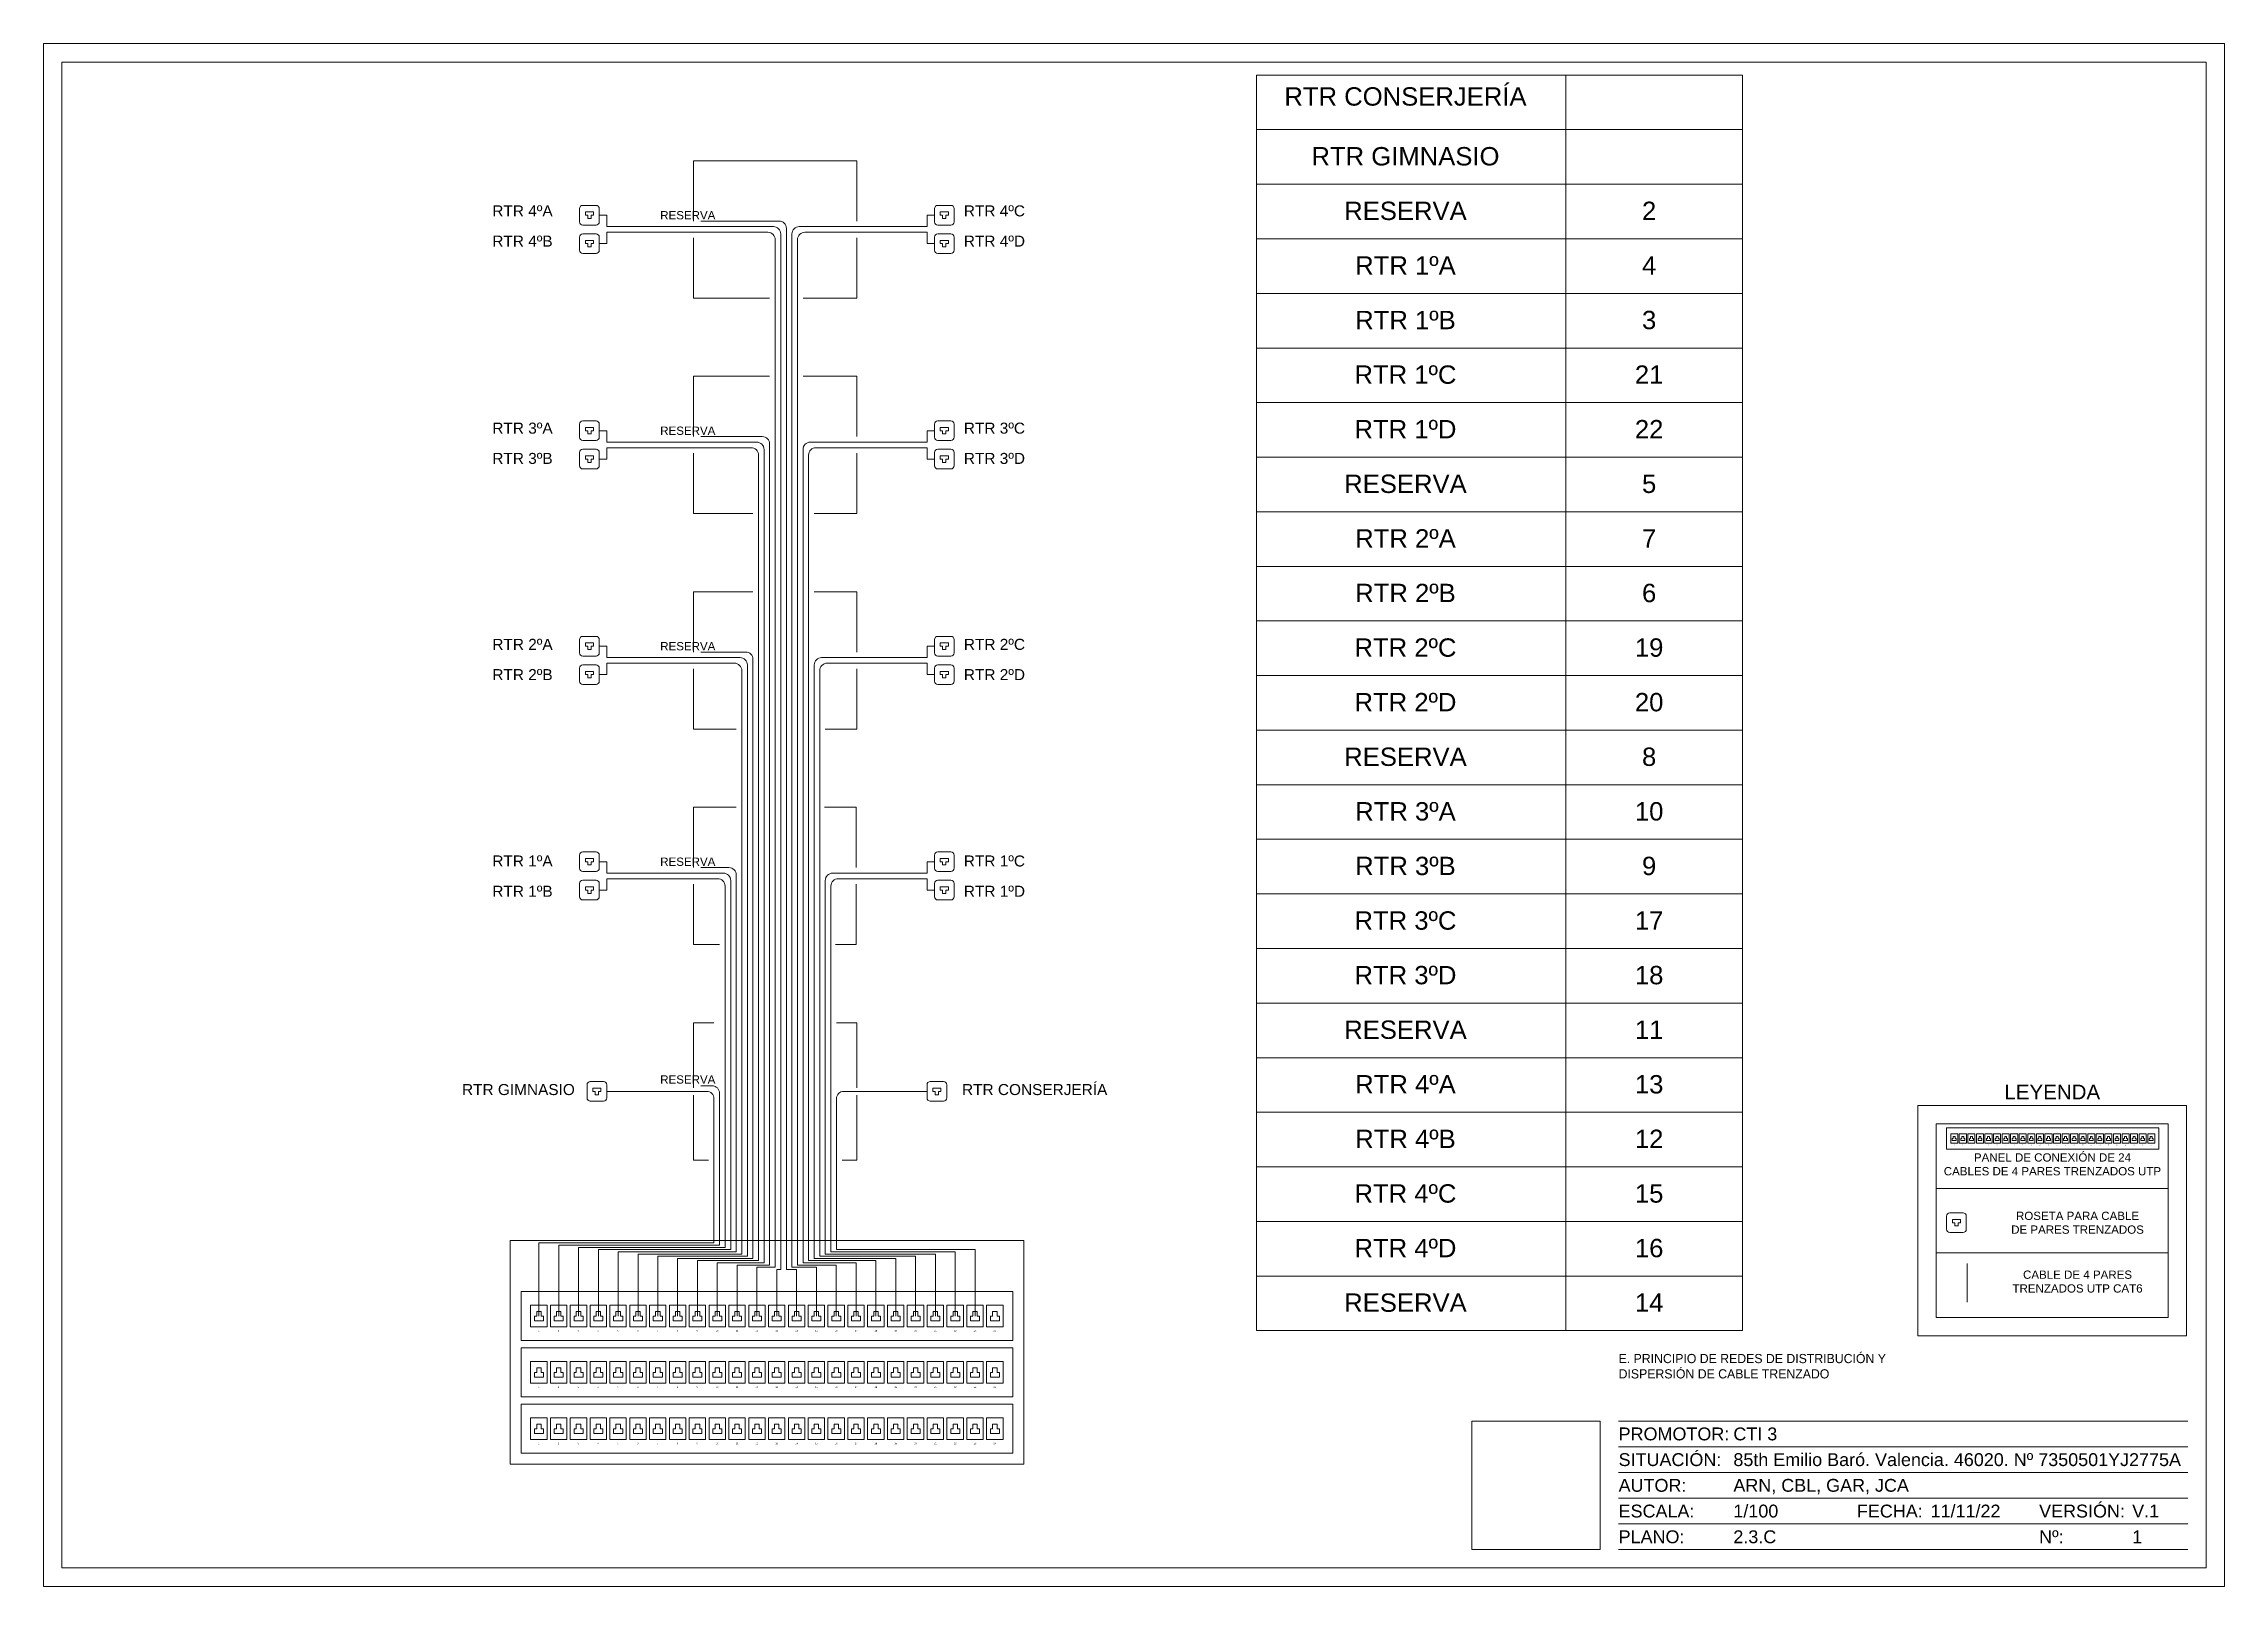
# Model space of a CAD drawing. Header units: metres. Extents: x -2 to 3328848, y -2 to 2725060.
# Drawn here: x 1664249 to 1664843, y 1362422 to 1362842 of the extents above; entities that cross this region are included whole.
import ezdxf
from ezdxf.enums import TextEntityAlignment as Align

# ---------------------------------------------------------------- set-up
doc = ezdxf.new("R2018")
doc.units = ezdxf.units.M
doc.layers.get('0').update_dxf_attribs({"color": 253, "lineweight": 0})
doc.layers.add('CAJETIN', color=7, linetype='Continuous', lineweight=0, true_color=0x000000)
for name, color, linetype, lineweight in [('ICT_INTERNA', 170, 'Continuous', 0), ('ICT_TEXTS', 210, 'Continuous', 0), ('ICT_TOMAS', 1, 'Continuous', 0)]:
    doc.layers.add(name, color=color, linetype=linetype, lineweight=lineweight)
doc.styles.add('COTA', font='arial.ttf', dxfattribs={"height": 1})
doc.styles.get("Standard").update_dxf_attribs({"font": 'arial.ttf'})
picture_1 = doc.add_image_def('image1.png', size_in_pixel=(477, 477))

# ---------------------------------------------------------------- blocks, each defined once
blk = doc.blocks.new('*U96')
for p, q in [((-10, 45), (-165, 45)), ((-10, 38), (-165, 38)), ((-10, 31), (-165, 31)), ((-10, 24), (-165, 24)), ((-10, 17), (-165, 17)), ((-10, 10), (-165, 10))]:
    blk.add_line(p, q)
for points in [[(-594, 0), (0, 0), (0, 420), (-594, 420)], [(-589, 5), (-5, 5), (-5, 415), (-589, 415)], [(-170, 45), (-205, 45), (-205, 10), (-170, 10)]]:
    blk.add_lwpolyline(points, close=True)
for s, p in [('PROMOTOR:', (-165, 41.5)), ('SITUACIÓN:', (-165, 34.5)), ('AUTOR:', (-165, 27.5)), ('ESCALA:', (-165, 20.5)), ('FECHA:', (-100.09, 20.5)), ('VERSIÓN:', (-50.46, 20.5)), ('PLANO:', (-165, 13.5)), ('Nº:', (-50.46, 13.5))]:
    blk.add_text(s, height=3.5).set_placement(p, align=Align.MIDDLE_LEFT)
at = {"lineweight": 30, "flags": 104}
blk.add_attdef('NOMBRE_PROYECTO', text='', height=5, dxfattribs=at).set_placement((-165, 63.27), align=Align.TOP_LEFT)
for tag, p in [('PROMOTOR', (-133.74, 41.5)), ('SITUACION', (-133.74, 34.5)), ('AUTOR', (-133.74, 27.5)), ('1/X', (-133.74, 20.5)), ('XX/XX/XXXX', (-80.02, 20.5)), ('V.X', (-25.12, 20.5)), ('NOMBRE_PLANO', (-133.74, 13.5)), ('X', (-25.12, 13.48))]:
    blk.add_attdef(tag, text='', height=3.5).set_placement(p, align=Align.MIDDLE_LEFT)
blk = doc.blocks.new('caratula_533153')
at = {"linetype": 'Continuous'}
for s, p in [('1', (5.4, -26.8)), ('2', (23.4, -26.8)), ('3', (41.4, -26.8)), ('4', (59.4, -26.8)), ('5', (77.4, -26.8)), ('6', (95.4, -26.8)), ('7', (113.4, -26.8)), ('8', (131.4, -26.8)), ('9', (149.4, -26.8)), ('10', (167, -26.8)), ('11', (185, -26.8)), ('12', (203, -26.8)), ('13', (221, -26.8)), ('14', (239, -26.8)), ('15', (257, -26.8)), ('16', (275, -26.8)), ('17', (293, -26.8)), ('18', (311, -26.8)), ('19', (329, -26.8)), ('20', (347, -26.8)), ('21', (365, -26.8)), ('22', (383, -26.8)), ('23', (401, -26.8)), ('24', (419, -26.8))]:
    blk.add_text(s, height=1.5, dxfattribs=at).set_placement(p)
blk = doc.blocks.new('PANEL-RJ45')
for p, q in [((29.7, 22.2), (31.8, 22.2)), ((29.7, 18.1), (29.7, 22.2)), ((31.8, 26.3), (35.8, 26.3)), ((31.8, 26.3), (31.8, 22.2)), ((35.8, 26.3), (35.8, 22.2)), ((35.8, 22.2), (37.9, 22.2)), ((37.9, 22.2), (37.9, 18.1)), ((47.7, 22.2), (49.8, 22.2)), ((47.7, 18.1), (47.7, 22.2)), ((49.8, 26.3), (53.8, 26.3)), ((49.8, 26.3), (49.8, 22.2)), ((53.8, 26.3), (53.8, 22.2)), ((53.8, 22.2), (55.9, 22.2)), ((55.9, 22.2), (55.9, 18.1)), ((65.7, 22.2), (67.8, 22.2)), ((65.7, 18.1), (65.7, 22.2)), ((67.8, 26.3), (71.8, 26.3)), ((67.8, 26.3), (67.8, 22.2)), ((71.8, 26.3), (71.8, 22.2)), ((71.8, 22.2), (73.9, 22.2)), ((73.9, 22.2), (73.9, 18.1)), ((83.7, 22.2), (85.8, 22.2)), ((83.7, 18.1), (83.7, 22.2)), ((85.8, 26.3), (89.8, 26.3)), ((85.8, 26.3), (85.8, 22.2)), ((89.8, 26.3), (89.8, 22.2)), ((89.8, 22.2), (91.9, 22.2)), ((91.9, 22.2), (91.9, 18.1)), ((101.7, 22.2), (103.8, 22.2)), ((101.7, 18.1), (101.7, 22.2)), ((103.8, 26.3), (107.8, 26.3)), ((103.8, 26.3), (103.8, 22.2)), ((107.8, 26.3), (107.8, 22.2)), ((107.8, 22.2), (109.9, 22.2)), ((109.9, 22.2), (109.9, 18.1)), ((119.7, 22.2), (121.8, 22.2)), ((119.7, 18.1), (119.7, 22.2)), ((121.8, 26.3), (125.8, 26.3)), ((121.8, 26.3), (121.8, 22.2)), ((125.8, 26.3), (125.8, 22.2)), ((125.8, 22.2), (127.9, 22.2)), ((127.9, 22.2), (127.9, 18.1)), ((137.7, 22.2), (139.8, 22.2)), ((137.7, 18.1), (137.7, 22.2)), ((139.8, 26.3), (143.8, 26.3)), ((139.8, 26.3), (139.8, 22.2)), ((143.8, 26.3), (143.8, 22.2)), ((143.8, 22.2), (145.9, 22.2)), ((145.9, 22.2), (145.9, 18.1)), ((155.7, 22.2), (157.8, 22.2)), ((155.7, 18.1), (155.7, 22.2)), ((157.8, 26.3), (161.8, 26.3)), ((157.8, 26.3), (157.8, 22.2)), ((161.8, 26.3), (161.8, 22.2)), ((161.8, 22.2), (163.9, 22.2)), ((163.9, 22.2), (163.9, 18.1)), ((173.7, 22.2), (175.8, 22.2)), ((173.7, 18.1), (173.7, 22.2)), ((175.8, 26.3), (179.8, 26.3)), ((175.8, 26.3), (175.8, 22.2)), ((179.8, 26.3), (179.8, 22.2)), ((179.8, 22.2), (181.9, 22.2)), ((181.9, 22.2), (181.9, 18.1)), ((191.7, 22.2), (193.8, 22.2)), ((191.7, 18.1), (191.7, 22.2)), ((193.8, 26.3), (197.8, 26.3)), ((193.8, 26.3), (193.8, 22.2)), ((197.8, 26.3), (197.8, 22.2)), ((197.8, 22.2), (199.9, 22.2)), ((199.9, 22.2), (199.9, 18.1)), ((209.7, 22.2), (211.8, 22.2)), ((209.7, 18.1), (209.7, 22.2)), ((211.8, 26.3), (215.8, 26.3)), ((211.8, 26.3), (211.8, 22.2)), ((215.8, 26.3), (215.8, 22.2)), ((215.8, 22.2), (217.9, 22.2)), ((217.9, 22.2), (217.9, 18.1)), ((227.7, 22.2), (229.8, 22.2)), ((227.7, 18.1), (227.7, 22.2)), ((229.8, 26.3), (233.8, 26.3)), ((229.8, 26.3), (229.8, 22.2)), ((233.8, 26.3), (233.8, 22.2)), ((233.8, 22.2), (235.9, 22.2)), ((235.9, 22.2), (235.9, 18.1)), ((245.7, 22.2), (247.8, 22.2)), ((245.7, 18.1), (245.7, 22.2)), ((247.8, 26.3), (251.8, 26.3)), ((247.8, 26.3), (247.8, 22.2)), ((251.8, 26.3), (251.8, 22.2)), ((251.8, 22.2), (253.9, 22.2)), ((253.9, 22.2), (253.9, 18.1)), ((263.7, 22.2), (265.8, 22.2)), ((263.7, 18.1), (263.7, 22.2)), ((265.8, 26.3), (269.8, 26.3)), ((265.8, 26.3), (265.8, 22.2)), ((269.8, 26.3), (269.8, 22.2)), ((269.8, 22.2), (271.9, 22.2)), ((271.9, 22.2), (271.9, 18.1)), ((281.7, 22.2), (283.8, 22.2)), ((281.7, 18.1), (281.7, 22.2)), ((283.8, 26.3), (287.8, 26.3)), ((283.8, 26.3), (283.8, 22.2)), ((287.8, 26.3), (287.8, 22.2)), ((287.8, 22.2), (289.9, 22.2)), ((289.9, 22.2), (289.9, 18.1)), ((299.7, 22.2), (301.8, 22.2)), ((299.7, 18.1), (299.7, 22.2)), ((301.8, 26.3), (305.8, 26.3)), ((301.8, 26.3), (301.8, 22.2)), ((305.8, 26.3), (305.8, 22.2)), ((305.8, 22.2), (307.9, 22.2)), ((307.9, 22.2), (307.9, 18.1)), ((317.7, 22.2), (319.8, 22.2)), ((317.7, 18.1), (317.7, 22.2)), ((319.8, 26.3), (323.8, 26.3)), ((319.8, 26.3), (319.8, 22.2)), ((323.8, 26.3), (323.8, 22.2)), ((323.8, 22.2), (325.9, 22.2)), ((325.9, 22.2), (325.9, 18.1)), ((335.7, 22.2), (337.8, 22.2)), ((335.7, 18.1), (335.7, 22.2)), ((337.8, 26.3), (341.8, 26.3)), ((337.8, 26.3), (337.8, 22.2)), ((341.8, 26.3), (341.8, 22.2)), ((341.8, 22.2), (343.9, 22.2)), ((343.9, 22.2), (343.9, 18.1)), ((353.7, 22.2), (355.8, 22.2)), ((353.7, 18.1), (353.7, 22.2)), ((355.8, 26.3), (359.8, 26.3)), ((355.8, 26.3), (355.8, 22.2)), ((359.8, 26.3), (359.8, 22.2)), ((359.8, 22.2), (361.9, 22.2)), ((361.9, 22.2), (361.9, 18.1)), ((371.7, 22.2), (373.8, 22.2)), ((371.7, 18.1), (371.7, 22.2)), ((373.8, 26.3), (377.8, 26.3)), ((373.8, 26.3), (373.8, 22.2)), ((377.8, 26.3), (377.8, 22.2)), ((377.8, 22.2), (379.9, 22.2)), ((379.9, 22.2), (379.9, 18.1)), ((389.7, 22.2), (391.8, 22.2)), ((389.7, 18.1), (389.7, 22.2)), ((391.8, 26.3), (395.8, 26.3)), ((391.8, 26.3), (391.8, 22.2)), ((395.8, 26.3), (395.8, 22.2)), ((395.8, 22.2), (397.9, 22.2)), ((397.9, 22.2), (397.9, 18.1)), ((407.7, 22.2), (409.8, 22.2)), ((407.7, 18.1), (407.7, 22.2)), ((409.8, 26.3), (413.8, 26.3)), ((409.8, 26.3), (409.8, 22.2)), ((413.8, 26.3), (413.8, 22.2)), ((413.8, 22.2), (415.9, 22.2)), ((415.9, 22.2), (415.9, 18.1)), ((425.7, 22.2), (427.8, 22.2)), ((425.7, 18.1), (425.7, 22.2)), ((427.8, 26.3), (431.8, 26.3)), ((427.8, 26.3), (427.8, 22.2)), ((431.8, 26.3), (431.8, 22.2)), ((431.8, 22.2), (433.9, 22.2)), ((433.9, 22.2), (433.9, 18.1)), ((443.7, 22.2), (445.8, 22.2)), ((443.7, 18.1), (443.7, 22.2)), ((445.8, 26.3), (449.8, 26.3)), ((445.8, 26.3), (445.8, 22.2)), ((449.8, 26.3), (449.8, 22.2)), ((449.8, 22.2), (451.9, 22.2)), ((451.9, 22.2), (451.9, 18.1)), ((37.9, 18.1), (29.7, 18.1)), ((55.9, 18.1), (47.7, 18.1)), ((73.9, 18.1), (65.7, 18.1)), ((91.9, 18.1), (83.7, 18.1)), ((109.9, 18.1), (101.7, 18.1)), ((127.9, 18.1), (119.7, 18.1)), ((145.9, 18.1), (137.7, 18.1)), ((163.9, 18.1), (155.7, 18.1)), ((181.9, 18.1), (173.7, 18.1)), ((199.9, 18.1), (191.7, 18.1)), ((217.9, 18.1), (209.7, 18.1)), ((235.9, 18.1), (227.7, 18.1)), ((253.9, 18.1), (245.7, 18.1)), ((271.9, 18.1), (263.7, 18.1)), ((289.9, 18.1), (281.7, 18.1)), ((307.9, 18.1), (299.7, 18.1)), ((325.9, 18.1), (317.7, 18.1)), ((343.9, 18.1), (335.7, 18.1)), ((361.9, 18.1), (353.7, 18.1)), ((379.9, 18.1), (371.7, 18.1)), ((397.9, 18.1), (389.7, 18.1)), ((415.9, 18.1), (407.7, 18.1)), ((433.9, 18.1), (425.7, 18.1)), ((451.9, 18.1), (443.7, 18.1))]:
    blk.add_line(p, q)
for points in [[(17.6, 0), (17.6, 44.5)], [(464, 44.5), (17.6, 44.5)], [(464, 44.5), (464, 0)], [(17.6, 0), (464, 0)]]:
    blk.add_lwpolyline(points)
for points in [[(41.2, 32.1), (26.3, 32.1), (26.3, 12.4), (41.2, 12.4)], [(59.2, 32.1), (44.3, 32.1), (44.3, 12.4), (59.2, 12.4)], [(77.2, 32.1), (62.3, 32.1), (62.3, 12.4), (77.2, 12.4)], [(95.2, 32.1), (80.3, 32.1), (80.3, 12.4), (95.2, 12.4)], [(113.2, 32.1), (98.3, 32.1), (98.3, 12.4), (113.2, 12.4)], [(131.2, 32.1), (116.3, 32.1), (116.3, 12.4), (131.2, 12.4)], [(149.2, 32.1), (134.3, 32.1), (134.3, 12.4), (149.2, 12.4)], [(167.2, 32.1), (152.3, 32.1), (152.3, 12.4), (167.2, 12.4)], [(185.2, 32.1), (170.3, 32.1), (170.3, 12.4), (185.2, 12.4)], [(203.2, 32.1), (188.3, 32.1), (188.3, 12.4), (203.2, 12.4)], [(221.2, 32.1), (206.3, 32.1), (206.3, 12.4), (221.2, 12.4)], [(239.2, 32.1), (224.3, 32.1), (224.3, 12.4), (239.2, 12.4)], [(242.3, 32.1), (257.2, 32.1), (257.2, 12.4), (242.3, 12.4)], [(275.2, 32.1), (260.3, 32.1), (260.3, 12.4), (275.2, 12.4)], [(293.2, 32.1), (278.3, 32.1), (278.3, 12.4), (293.2, 12.4)], [(311.2, 32.1), (296.3, 32.1), (296.3, 12.4), (311.2, 12.4)], [(329.2, 32.1), (314.3, 32.1), (314.3, 12.4), (329.2, 12.4)], [(347.2, 32.1), (332.3, 32.1), (332.3, 12.4), (347.2, 12.4)], [(365.2, 32.1), (350.3, 32.1), (350.3, 12.4), (365.2, 12.4)], [(383.2, 32.1), (368.3, 32.1), (368.3, 12.4), (383.2, 12.4)], [(401.2, 32.1), (386.3, 32.1), (386.3, 12.4), (401.2, 12.4)], [(419.2, 32.1), (404.3, 32.1), (404.3, 12.4), (419.2, 12.4)], [(437.2, 32.1), (422.3, 32.1), (422.3, 12.4), (437.2, 12.4)], [(455.2, 32.1), (440.3, 32.1), (440.3, 12.4), (455.2, 12.4)]]:
    blk.add_lwpolyline(points, close=True)
blk.add_blockref('caratula_533153', (27.6, 35))
blk = doc.blocks.new('Toma TFN')
for p, q in [((-0.0625, 0.05), (-0.05, 0.05)), ((-0.0625, 0), (-0.0625, 0.05)), ((-0.05, 0), (-0.0625, 0)), ((-0.05, 0.05), (0.05, 0.05)), ((-0.025, 0), (-0.05, 0)), ((-0.025, -0.05), (-0.025, 0)), ((0.025, 0), (0.025, -0.05)), ((0.05, 0), (0.025, 0)), ((0.05, 0.05), (0.0625, 0.05)), ((0.0625, 0), (0.05, 0)), ((0.05, 0), (0.05, 0)), ((0.0625, 0), (0.0625, 0.05)), ((0.025, -0.05), (-0.025, -0.05))]:
    blk.add_line(p, q)
blk.add_lwpolyline([(-0.1, 0.15), (0.1, 0.15, -0.4142136), (0.15, 0.1), (0.15, -0.1, -0.4142136), (0.1, -0.15), (-0.1, -0.15, -0.4142136), (-0.15, -0.1), (-0.15, 0.1, -0.4142136)], format="xyb", close=True)

msp = doc.modelspace()

# ---------------------------------------------------------------- linework, layer by layer
at = {"layer": 'CAJETIN'}
for p, q in [((1664764.082, 1362547.934), (1664827.252, 1362547.934)), ((1664764.082, 1362530.362), (1664827.252, 1362530.362)), ((1664764.082, 1362512.79), (1664827.252, 1362512.79)), ((1664764.082, 1362495.218), (1664827.252, 1362495.218))]:
    msp.add_line(p, q, dxfattribs=at)
at = {"layer": 'CAJETIN', "linetype": 'Continuous'}
for points in [[(1664248.549, 1362422.019), (1664842.549, 1362422.019), (1664842.549, 1362842.019), (1664248.549, 1362842.019)], [(1664253.549, 1362427.019), (1664837.549, 1362427.019), (1664837.549, 1362837.019), (1664253.549, 1362837.019)]]:
    msp.add_lwpolyline(points, close=True, dxfattribs=at)
at = {"layer": 'CAJETIN'}
for points in [[(1664759.082, 1362552.934), (1664832.252, 1362552.934), (1664832.252, 1362490.218), (1664759.082, 1362490.218)], [(1664764.082, 1362547.934), (1664827.252, 1362547.934), (1664827.252, 1362495.218), (1664764.082, 1362495.218)]]:
    msp.add_lwpolyline(points, close=True, dxfattribs=at)
at = {"layer": 'ICT_INTERNA'}
msp.add_line((1664772.462, 1362509.927), (1664772.462, 1362499.411), dxfattribs=at)
for points in [[(1664470.099, 1362793.716), (1664470.099, 1362810.121), (1664425.549, 1362810.121), (1664425.549, 1362793.716)], [(1664401.925, 1362792.2), (1664401.925, 1362795.311), (1664399.903, 1362795.311)], [(1664401.925, 1362790.683), (1664401.925, 1362787.572), (1664399.903, 1362787.572)], [(1664489.173, 1362792.2), (1664489.173, 1362795.311), (1664491.195, 1362795.311)], [(1664489.173, 1362790.683), (1664489.173, 1362787.572), (1664491.195, 1362787.572)], [(1664425.549, 1362789.167), (1664425.549, 1362772.762), (1664446.307, 1362772.762)], [(1664455.407, 1362772.762), (1664470.099, 1362772.762), (1664470.099, 1362789.167)], [(1664446.307, 1362751.453), (1664425.549, 1362751.453), (1664425.549, 1362735.049)], [(1664470.099, 1362735.049), (1664470.099, 1362751.453), (1664455.407, 1362751.453)], [(1664401.925, 1362733.532), (1664401.925, 1362736.643), (1664399.903, 1362736.643)], [(1664401.925, 1362732.016), (1664401.925, 1362728.905), (1664399.903, 1362728.905)], [(1664489.173, 1362733.532), (1664489.173, 1362736.643), (1664491.195, 1362736.643)], [(1664489.173, 1362732.016), (1664489.173, 1362728.905), (1664491.195, 1362728.905)], [(1664425.549, 1362730.499), (1664425.549, 1362714.094), (1664441.758, 1362714.094)], [(1664458.44, 1362714.094), (1664470.099, 1362714.094), (1664470.099, 1362730.499)], [(1664441.758, 1362692.786), (1664425.549, 1362692.786), (1664425.549, 1362676.381)], [(1664470.099, 1362676.381), (1664470.099, 1362692.786), (1664458.44, 1362692.786)], [(1664401.925, 1362674.865), (1664401.925, 1362677.976), (1664399.903, 1362677.976)], [(1664489.173, 1362674.865), (1664489.173, 1362677.976), (1664491.195, 1362677.976)], [(1664401.925, 1362673.348), (1664401.925, 1362670.237), (1664399.903, 1362670.237)], [(1664425.549, 1362671.832), (1664425.549, 1362655.427), (1664437.208, 1362655.427)], [(1664461.473, 1362655.427), (1664470.099, 1362655.427), (1664470.099, 1362671.832)], [(1664489.173, 1362673.348), (1664489.173, 1362670.237), (1664491.195, 1362670.237)], [(1664437.208, 1362634.119), (1664425.549, 1362634.119), (1664425.549, 1362617.714)], [(1664469.862, 1362617.714), (1664469.862, 1362634.119), (1664461.236, 1362634.119)], [(1664401.925, 1362616.197), (1664401.925, 1362619.308), (1664399.903, 1362619.308)], [(1664489.173, 1362616.197), (1664489.173, 1362619.308), (1664491.195, 1362619.308)], [(1664401.925, 1362614.681), (1664401.925, 1362611.57), (1664399.903, 1362611.57)], [(1664425.549, 1362613.164), (1664425.549, 1362596.76), (1664432.658, 1362596.76)], [(1664464.269, 1362596.76), (1664469.862, 1362596.76), (1664469.862, 1362613.164)], [(1664489.173, 1362614.681), (1664489.173, 1362611.57), (1664491.195, 1362611.57)], [(1664431.141, 1362575.451), (1664425.549, 1362575.451), (1664425.549, 1362557.772)], [(1664470.099, 1362557.772), (1664470.099, 1362575.451), (1664464.506, 1362575.451)], [(1664425.549, 1362555.772), (1664425.549, 1362538.092), (1664429.625, 1362538.092)], [(1664466.023, 1362538.092), (1664470.099, 1362538.092), (1664470.099, 1362555.772)]]:
    msp.add_lwpolyline(points, dxfattribs=at)
for points in [[(1664448.249, 1362495.584), (1664448.249, 1362508.295), (1664449.341, 1362508.295), (1664449.341, 1362527.468), (1664449.341, 1362790.2, 0.4142136), (1664447.341, 1362792.2), (1664401.925, 1362792.2)], [(1664442.849, 1362495.584), (1664442.849, 1362508.9), (1664447.824, 1362508.9), (1664447.824, 1362527.468), (1664447.824, 1362788.683, 0.4142136), (1664445.824, 1362790.683), (1664401.925, 1362790.683)], [(1664427.605, 1362793.716), (1664448.857, 1362793.716, -0.4142136), (1664450.857, 1362791.716), (1664450.857, 1362527.468), (1664450.857, 1362508.295), (1664453.649, 1362508.295), (1664453.649, 1362495.584)], [(1664459.049, 1362495.584), (1664459.049, 1362508.9), (1664452.382, 1362508.9), (1664452.374, 1362527.468), (1664452.374, 1362730.016), (1664452.374, 1362790.2, -0.4142136), (1664454.374, 1362792.2), (1664489.173, 1362792.2)], [(1664464.449, 1362495.584), (1664464.449, 1362509.5), (1664453.89, 1362509.5), (1664453.89, 1362513.1), (1664453.89, 1362788.683, -0.4142136), (1664455.89, 1362790.683), (1664489.173, 1362790.683)], [(1664432.049, 1362495.584), (1664432.049, 1362510.1), (1664444.791, 1362510.1), (1664444.791, 1362527.468), (1664444.791, 1362731.532, 0.4142136), (1664442.791, 1362733.532), (1664401.925, 1362733.532)], [(1664426.649, 1362495.584), (1664426.649, 1362510.7), (1664443.274, 1362510.7), (1664443.274, 1362527.468), (1664443.274, 1362676.381), (1664443.274, 1362692.786), (1664443.274, 1362730.016, 0.4142136), (1664441.274, 1362732.016), (1664401.925, 1362732.016)], [(1664437.449, 1362495.584), (1664437.449, 1362509.5), (1664446.307, 1362509.5), (1664446.307, 1362527.468), (1664446.307, 1362733.049, 0.4142136), (1664444.307, 1362735.049), (1664427.605, 1362735.049)], [(1664469.849, 1362495.584), (1664469.849, 1362510.1), (1664455.407, 1362510.1), (1664455.407, 1362527.468), (1664455.407, 1362731.532, -0.4142136), (1664457.407, 1362733.532), (1664489.173, 1362733.532)], [(1664475.249, 1362495.584), (1664475.249, 1362510.7), (1664456.923, 1362510.7), (1664456.923, 1362527.468), (1664456.923, 1362730.016, -0.4142136), (1664458.923, 1362732.016), (1664489.173, 1362732.016)], [(1664415.849, 1362495.584), (1664415.849, 1362511.9), (1664440.241, 1362511.9), (1664440.241, 1362527.468), (1664440.241, 1362672.865, 0.4142136), (1664438.241, 1362674.865), (1664425.549, 1362674.865), (1664401.925, 1362674.865)], [(1664410.449, 1362495.584), (1664410.449, 1362512.5), (1664438.724, 1362512.5), (1664438.724, 1362527.468), (1664438.724, 1362671.348, 0.4142136), (1664436.724, 1362673.348), (1664425.549, 1362673.348), (1664401.925, 1362673.348)], [(1664421.249, 1362495.584), (1664421.249, 1362511.3), (1664441.758, 1362511.3), (1664441.758, 1362527.468), (1664441.758, 1362674.381, 0.4142136), (1664439.758, 1362676.381), (1664429.523, 1362676.381), (1664427.605, 1362676.381)], [(1664480.649, 1362495.584), (1664480.649, 1362511.3), (1664458.44, 1362511.3), (1664458.44, 1362527.468), (1664458.44, 1362672.865, -0.4142136), (1664460.44, 1362674.865), (1664489.173, 1362674.865)], [(1664489.173, 1362673.348), (1664461.957, 1362673.348, 0.4142136), (1664459.957, 1362671.348), (1664459.957, 1362527.468), (1664459.957, 1362511.9), (1664486.049, 1362511.9), (1664486.049, 1362495.584)], [(1664394.249, 1362495.584), (1664394.249, 1362514.3), (1664434.175, 1362514.3), (1664434.175, 1362527.468), (1664434.175, 1362612.681, 0.4142136), (1664432.175, 1362614.681), (1664401.925, 1362614.681)], [(1664399.649, 1362495.584), (1664399.649, 1362513.7), (1664435.691, 1362513.7), (1664435.691, 1362527.468), (1664435.691, 1362614.197, 0.4142136), (1664433.691, 1362616.197), (1664401.925, 1362616.197)], [(1664405.049, 1362495.584), (1664405.049, 1362513.1), (1664437.208, 1362513.1), (1664437.208, 1362527.468), (1664437.208, 1362615.714, 0.4142136), (1664435.208, 1362617.714), (1664427.605, 1362617.714)], [(1664489.173, 1362616.197), (1664463.473, 1362616.197, 0.4142136), (1664461.473, 1362614.197), (1664461.473, 1362512.5), (1664491.449, 1362512.5), (1664491.449, 1362495.584)], [(1664496.849, 1362495.584), (1664496.849, 1362513.1), (1664462.99, 1362513.1), (1664462.99, 1362612.681, -0.4142136), (1664464.99, 1362614.681), (1664489.173, 1362614.681)], [(1664383.449, 1362495.584), (1664383.449, 1362503.214), (1664383.449, 1362515.5), (1664431.141, 1362515.5), (1664431.141, 1362527.468), (1664431.141, 1362554.772, 0.4142136), (1664429.141, 1362556.772), (1664401.925, 1362556.772)], [(1664388.849, 1362495.584), (1664388.849, 1362514.9), (1664432.658, 1362514.9), (1664432.658, 1362527.468), (1664432.658, 1362556.288, 0.4142136), (1664430.658, 1362558.288), (1664427.605, 1362558.288)], [(1664502.249, 1362495.584), (1664502.249, 1362513.7), (1664464.506, 1362513.7), (1664464.506, 1362554.772, -0.4142136), (1664466.506, 1362556.772), (1664489.173, 1362556.772)]]:
    msp.add_lwpolyline(points, format="xyb", dxfattribs=at)
msp.add_lwpolyline([(1664375.599, 1362455.246), (1664515.499, 1362455.246), (1664515.499, 1362516.137), (1664375.599, 1362516.137)], close=True, dxfattribs=at)
at = {"layer": 'ICT_TEXTS'}
for p, q in [((1664578.945, 1362833.461), (1664711.273, 1362833.461)), ((1664663.19, 1362833.461), (1664663.19, 1362491.637)), ((1664578.945, 1362818.599), (1664711.273, 1362818.599)), ((1664578.945, 1362803.737), (1664711.273, 1362803.737)), ((1664578.945, 1362788.875), (1664711.273, 1362788.875)), ((1664578.945, 1362774.013), (1664711.273, 1362774.013)), ((1664578.945, 1362759.151), (1664711.273, 1362759.151)), ((1664578.945, 1362744.289), (1664711.273, 1362744.289)), ((1664578.945, 1362729.427), (1664711.273, 1362729.427)), ((1664578.945, 1362714.565), (1664711.273, 1362714.565)), ((1664578.945, 1362699.704), (1664711.273, 1362699.704)), ((1664578.945, 1362684.842), (1664711.273, 1362684.842)), ((1664578.945, 1362669.98), (1664711.273, 1362669.98)), ((1664578.945, 1362655.118), (1664711.273, 1362655.118)), ((1664578.945, 1362640.256), (1664711.273, 1362640.256)), ((1664578.945, 1362625.394), (1664711.273, 1362625.394)), ((1664578.945, 1362610.532), (1664711.273, 1362610.532)), ((1664578.945, 1362595.67), (1664711.273, 1362595.67)), ((1664578.945, 1362580.808), (1664711.273, 1362580.808)), ((1664578.945, 1362565.946), (1664711.273, 1362565.946)), ((1664578.945, 1362551.085), (1664711.273, 1362551.085)), ((1664578.945, 1362536.223), (1664711.273, 1362536.223)), ((1664578.945, 1362521.361), (1664711.273, 1362521.361)), ((1664578.945, 1362506.499), (1664711.273, 1362506.499))]:
    msp.add_line(p, q, dxfattribs=at)
msp.add_lwpolyline([(1664578.945, 1362833.461), (1664711.273, 1362833.461), (1664711.273, 1362491.637), (1664578.945, 1362491.637)], close=True, dxfattribs=at)

# ---------------------------------------------------------------- block references
at = {"layer": 'CAJETIN'}
ref = msp.add_blockref('*U96', (1664842.549, 1362422.019), dxfattribs=at)
lines = msp.add_mtext('E. PRINCIPIO DE REDES DE DISTRIBUCIÓN Y \\PDISPERSIÓN DE CABLE TRENZADO', dxfattribs={"layer": '0', "insert": (1664677.549, 1362485.294), "char_height": 2.5, "attachment_point": 1})
ref.add_attrib('NOMBRE_PROYECTO', '', (1664677.549, 1362485.294), dxfattribs={"flags": 104}).embed_mtext(lines)
ref.add_attrib('PROMOTOR', 'CTI 3', dxfattribs={"layer": '0', "height": 3.5}).set_placement((1664708.809, 1362463.519), align=Align.MIDDLE_LEFT)
ref.add_attrib('SITUACION', '85th Emilio Baró. Valencia. 46020. Nº 7350501YJ2775A', dxfattribs={"layer": '0', "height": 3.5}).set_placement((1664708.809, 1362456.519), align=Align.MIDDLE_LEFT)
ref.add_attrib('AUTOR', 'ARN, CBL, GAR, JCA', dxfattribs={"layer": '0', "height": 3.5}).set_placement((1664708.809, 1362449.519), align=Align.MIDDLE_LEFT)
ref.add_attrib('1/X', '1/100', dxfattribs={"layer": '0', "height": 3.5}).set_placement((1664708.809, 1362442.519), align=Align.MIDDLE_LEFT)
ref.add_attrib('NOMBRE_PLANO', '2.3.C', dxfattribs={"layer": '0', "height": 3.5}).set_placement((1664708.809, 1362435.519), align=Align.MIDDLE_LEFT)
ref.add_attrib('XX/XX/XXXX', '11/11/22', dxfattribs={"layer": '0', "height": 3.5}).set_placement((1664762.524, 1362442.519), align=Align.MIDDLE_LEFT)
ref.add_attrib('V.X', 'V.1', dxfattribs={"layer": '0', "height": 3.5}).set_placement((1664817.43, 1362442.519), align=Align.MIDDLE_LEFT)
ref.add_attrib('X', '1', dxfattribs={"layer": '0', "height": 3.5}).set_placement((1664817.43, 1362435.496), align=Align.MIDDLE_LEFT)
at = {"layer": 'ICT_INTERNA'}
for p, xscale, yscale, zscale in [((1664764.594, 1362541.053), 0.129608188940416, 0.129608188940416, 0.129608188940416), ((1664373.309, 1362488.916), 0.3, 0.3, 0.3)]:
    msp.add_blockref('PANEL-RJ45', p, dxfattribs=dict(at, xscale=xscale, yscale=yscale, zscale=zscale))
at = {"layer": 'ICT_TEXTS', "xscale": 0.3, "yscale": 0.3, "zscale": 0.3}
for p in [(1664373.309, 1362473.583), (1664373.309, 1362458.248)]:
    msp.add_blockref('PANEL-RJ45', p, dxfattribs=at)
at = {"layer": 'ICT_TOMAS', "yscale": 17.85663777392733, "zscale": 17.85663777392733}
for p, xscale in [((1664397.225, 1362795.311), -17.85663777392733), ((1664493.873, 1362795.311), 17.85663777392733), ((1664397.225, 1362787.572), -17.85663777392733), ((1664493.873, 1362787.572), 17.85663777392733), ((1664397.225, 1362736.643), -17.85663777392733), ((1664493.873, 1362736.643), 17.85663777392733), ((1664397.225, 1362728.905), -17.85663777392733), ((1664493.873, 1362728.905), 17.85663777392733), ((1664397.225, 1362677.976), -17.85663777392733), ((1664493.873, 1362677.976), 17.85663777392733), ((1664397.225, 1362670.237), -17.85663777392733), ((1664493.873, 1362670.237), 17.85663777392733), ((1664397.225, 1362619.308), -17.85663777392733), ((1664493.873, 1362619.308), 17.85663777392733), ((1664397.225, 1362611.57), -17.85663777392733), ((1664493.873, 1362611.57), 17.85663777392733), ((1664399.247, 1362556.772), 17.85663777392733), ((1664491.852, 1362556.772), 17.85663777392733), ((1664769.576, 1362521.025), 17.85663777392733)]:
    msp.add_blockref('Toma TFN', p, dxfattribs=dict(at, xscale=xscale))

# ---------------------------------------------------------------- texts
at = {"layer": 'CAJETIN', "ltscale": 0.015, "attachment_point": 1, "style": 'COTA'}
for s, width, heights, insert, char_height in [('\\pxqc;LEYENDA', 73.16994, [7.577], (1664759.082, 1362558.619), 4), ('\\pxqc;PANEL DE CONEXIÓN DE 24\\PCABLES DE 4 PARES TRENZADOS UTP', 63.34024, [11.214], (1664764.048, 1362539.915), 2.25), ('\\pxqc;ROSETA PARA CABLE\\PDE PARES TRENZADOS', 51.2738, [7.577], (1664776.911, 1362524.018), 2.25), ('\\pxqc;CABLE DE 4 PARES\\PTRENZADOS UTP CAT6', 51.2738, [7.577], (1664776.915, 1362508.003), 2.25)]:
    msp.add_mtext_dynamic_manual_height_columns(s, width=width, gutter_width=4, heights=heights, dxfattribs=dict(at, insert=insert, char_height=char_height))
at = {"layer": 'ICT_TEXTS', "ltscale": 0.015, "attachment_point": 1, "style": 'COTA'}
for s, width, heights, insert, char_height in [('\\pxqc;RTR CONSERJERÍA', 81.08755, [3.395], (1664578.945, 1362830.143), 5), ('\\pxqc;RTR GIMNASIO', 81.08755, [3.395], (1664578.945, 1362813.86), 5), ('\\pxqc;RTR 4ºA', 38.12347, [3.395], (1664359.927, 1362797.988), 3), ('RESERVA', 15.60098, [2.854], (1664416.499, 1362796.43), 2.25), ('\\pxqc;RTR 4ºC', 38.12347, [3.395], (1664488.471, 1362797.988), 3), ('\\pxqc;RESERVA', 81.08755, [3.395], (1664578.945, 1362798.999), 5), ('\\pxqc;2', 81.08755, [3.395], (1664645.32, 1362798.999), 5), ('\\pxqc;RTR 4ºB', 38.12347, [3.395], (1664359.927, 1362789.749), 3), ('\\pxqc;RTR 4ºD', 38.12347, [3.395], (1664488.471, 1362789.749), 3), ('\\pxqc;RTR 1ºA', 81.08755, [3.395], (1664578.945, 1362784.137), 5), ('\\pxqc;4', 81.08755, [3.395], (1664645.32, 1362784.137), 5), ('\\pxqc;RTR 1ºB', 81.08755, [3.395], (1664578.945, 1362769.275), 5), ('\\pxqc;3', 81.08755, [3.395], (1664645.32, 1362769.275), 5), ('\\pxqc;RTR 1ºC', 81.08755, [3.395], (1664578.945, 1362754.413), 5), ('\\pxqc;21', 81.08755, [3.395], (1664645.32, 1362754.413), 5), ('\\pxqc;RTR 3ºA', 38.12347, [3.395], (1664359.927, 1362738.836), 3), ('RESERVA', 15.60098, [2.854], (1664416.499, 1362737.763), 2.25), ('\\pxqc;RTR 3ºC', 38.12347, [3.395], (1664488.471, 1362738.836), 3), ('\\pxqc;RTR 1ºD', 81.08755, [3.395], (1664578.945, 1362739.551), 5), ('\\pxqc;22', 81.08755, [3.395], (1664645.32, 1362739.551), 5), ('\\pxqc;RTR 3ºB', 38.12347, [3.395], (1664359.927, 1362730.597), 3), ('\\pxqc;RTR 3ºD', 38.12347, [3.395], (1664488.471, 1362730.597), 3), ('\\pxqc;RESERVA', 81.08755, [3.395], (1664578.945, 1362724.689), 5), ('\\pxqc;5', 81.08755, [3.395], (1664645.32, 1362724.689), 5), ('\\pxqc;RTR 2ºA', 81.08755, [3.395], (1664578.945, 1362709.827), 5), ('\\pxqc;7', 81.08755, [3.395], (1664645.32, 1362709.827), 5), ('\\pxqc;RTR 2ºB', 81.08755, [3.395], (1664578.945, 1362694.965), 5), ('\\pxqc;6', 81.08755, [3.395], (1664645.32, 1362694.965), 5), ('\\pxqc;RTR 2ºA', 38.12347, [3.395], (1664359.927, 1362679.978), 3), ('RESERVA', 15.60098, [2.854], (1664416.499, 1362679.095), 2.25), ('\\pxqc;RTR 2ºC', 38.12347, [3.395], (1664488.471, 1362679.978), 3), ('\\pxqc;RTR 2ºC', 81.08755, [3.395], (1664578.945, 1362680.103), 5), ('\\pxqc;19', 81.08755, [3.395], (1664645.32, 1362680.103), 5), ('\\pxqc;RTR 2ºB', 38.12347, [3.395], (1664359.927, 1362671.739), 3), ('\\pxqc;RTR 2ºD', 38.12347, [3.395], (1664488.471, 1362671.739), 3), ('\\pxqc;RTR 2ºD', 81.08755, [3.395], (1664578.945, 1362665.241), 5), ('\\pxqc;20', 81.08755, [3.395], (1664645.32, 1362665.241), 5), ('\\pxqc;RESERVA', 81.08755, [3.395], (1664578.945, 1362650.38), 5), ('\\pxqc;8', 81.08755, [3.395], (1664645.32, 1362650.38), 5), ('\\pxqc;RTR 3ºA', 81.08755, [3.395], (1664578.945, 1362635.518), 5), ('\\pxqc;10', 81.08755, [3.395], (1664645.32, 1362635.518), 5), ('\\pxqc;RTR 1ºA', 38.12347, [3.395], (1664359.927, 1362621.005), 3), ('RESERVA', 15.60098, [2.854], (1664416.499, 1362620.428), 2.25), ('\\pxqc;RTR 1ºC', 38.12347, [3.395], (1664488.471, 1362621.005), 3), ('\\pxqc;RTR 3ºB', 81.08755, [3.395], (1664578.945, 1362620.656), 5), ('\\pxqc;9', 81.08755, [3.395], (1664645.32, 1362620.656), 5), ('\\pxqc;RTR 1ºB', 38.12347, [3.395], (1664359.927, 1362612.766), 3), ('\\pxqc;RTR 1ºD', 38.12347, [3.395], (1664488.471, 1362612.766), 3), ('\\pxqc;RTR 3ºC', 81.08755, [3.395], (1664578.945, 1362605.794), 5), ('\\pxqc;17', 81.08755, [3.395], (1664645.32, 1362605.794), 5), ('\\pxqc;RTR 3ºD', 81.08755, [3.395], (1664578.945, 1362590.932), 5), ('\\pxqc;18', 81.08755, [3.395], (1664645.32, 1362590.932), 5), ('\\pxqc;RESERVA', 81.08755, [3.395], (1664578.945, 1362576.07), 5), ('\\pxqc;11', 81.08755, [3.395], (1664645.32, 1362576.07), 5), ('\\pxqc;RTR GIMNASIO', 51.05315, [3.395], (1664352.351, 1362558.773), 3), ('RESERVA', 15.60098, [2.854], (1664416.499, 1362561.142), 2.25), ('\\pxqc;RTR CONSERJERÍA', 51.05315, [3.395], (1664492.968, 1362558.773), 3), ('\\pxqc;RTR 4ºA', 81.08755, [3.395], (1664578.945, 1362561.208), 5), ('\\pxqc;13', 81.08755, [3.395], (1664645.32, 1362561.208), 5), ('\\pxqc;RTR 4ºB', 81.08755, [3.395], (1664578.945, 1362546.346), 5), ('\\pxqc;12', 81.08755, [3.395], (1664645.32, 1362546.346), 5), ('\\pxqc;RTR 4ºC', 81.08755, [3.395], (1664578.945, 1362531.484), 5), ('\\pxqc;15', 81.08755, [3.395], (1664645.32, 1362531.484), 5), ('\\pxqc;RTR 4ºD', 81.08755, [3.395], (1664578.945, 1362516.622), 5), ('\\pxqc;16', 81.08755, [3.395], (1664645.32, 1362516.622), 5), ('\\pxqc;RESERVA', 81.08755, [3.395], (1664578.945, 1362501.761), 5), ('\\pxqc;14', 81.08755, [3.395], (1664645.32, 1362501.761), 5)]:
    msp.add_mtext_dynamic_manual_height_columns(s, width=width, gutter_width=4, heights=heights, dxfattribs=dict(at, insert=insert, char_height=char_height))

# ---------------------------------------------------------------- pictures from other files: only their frames are drawn
image = msp.add_image(picture_1, insert=(1664637.549, 1362432.019), size_in_units=(35, 35))
image.dxf.flags = 7

doc.saveas('drawing.dxf')
